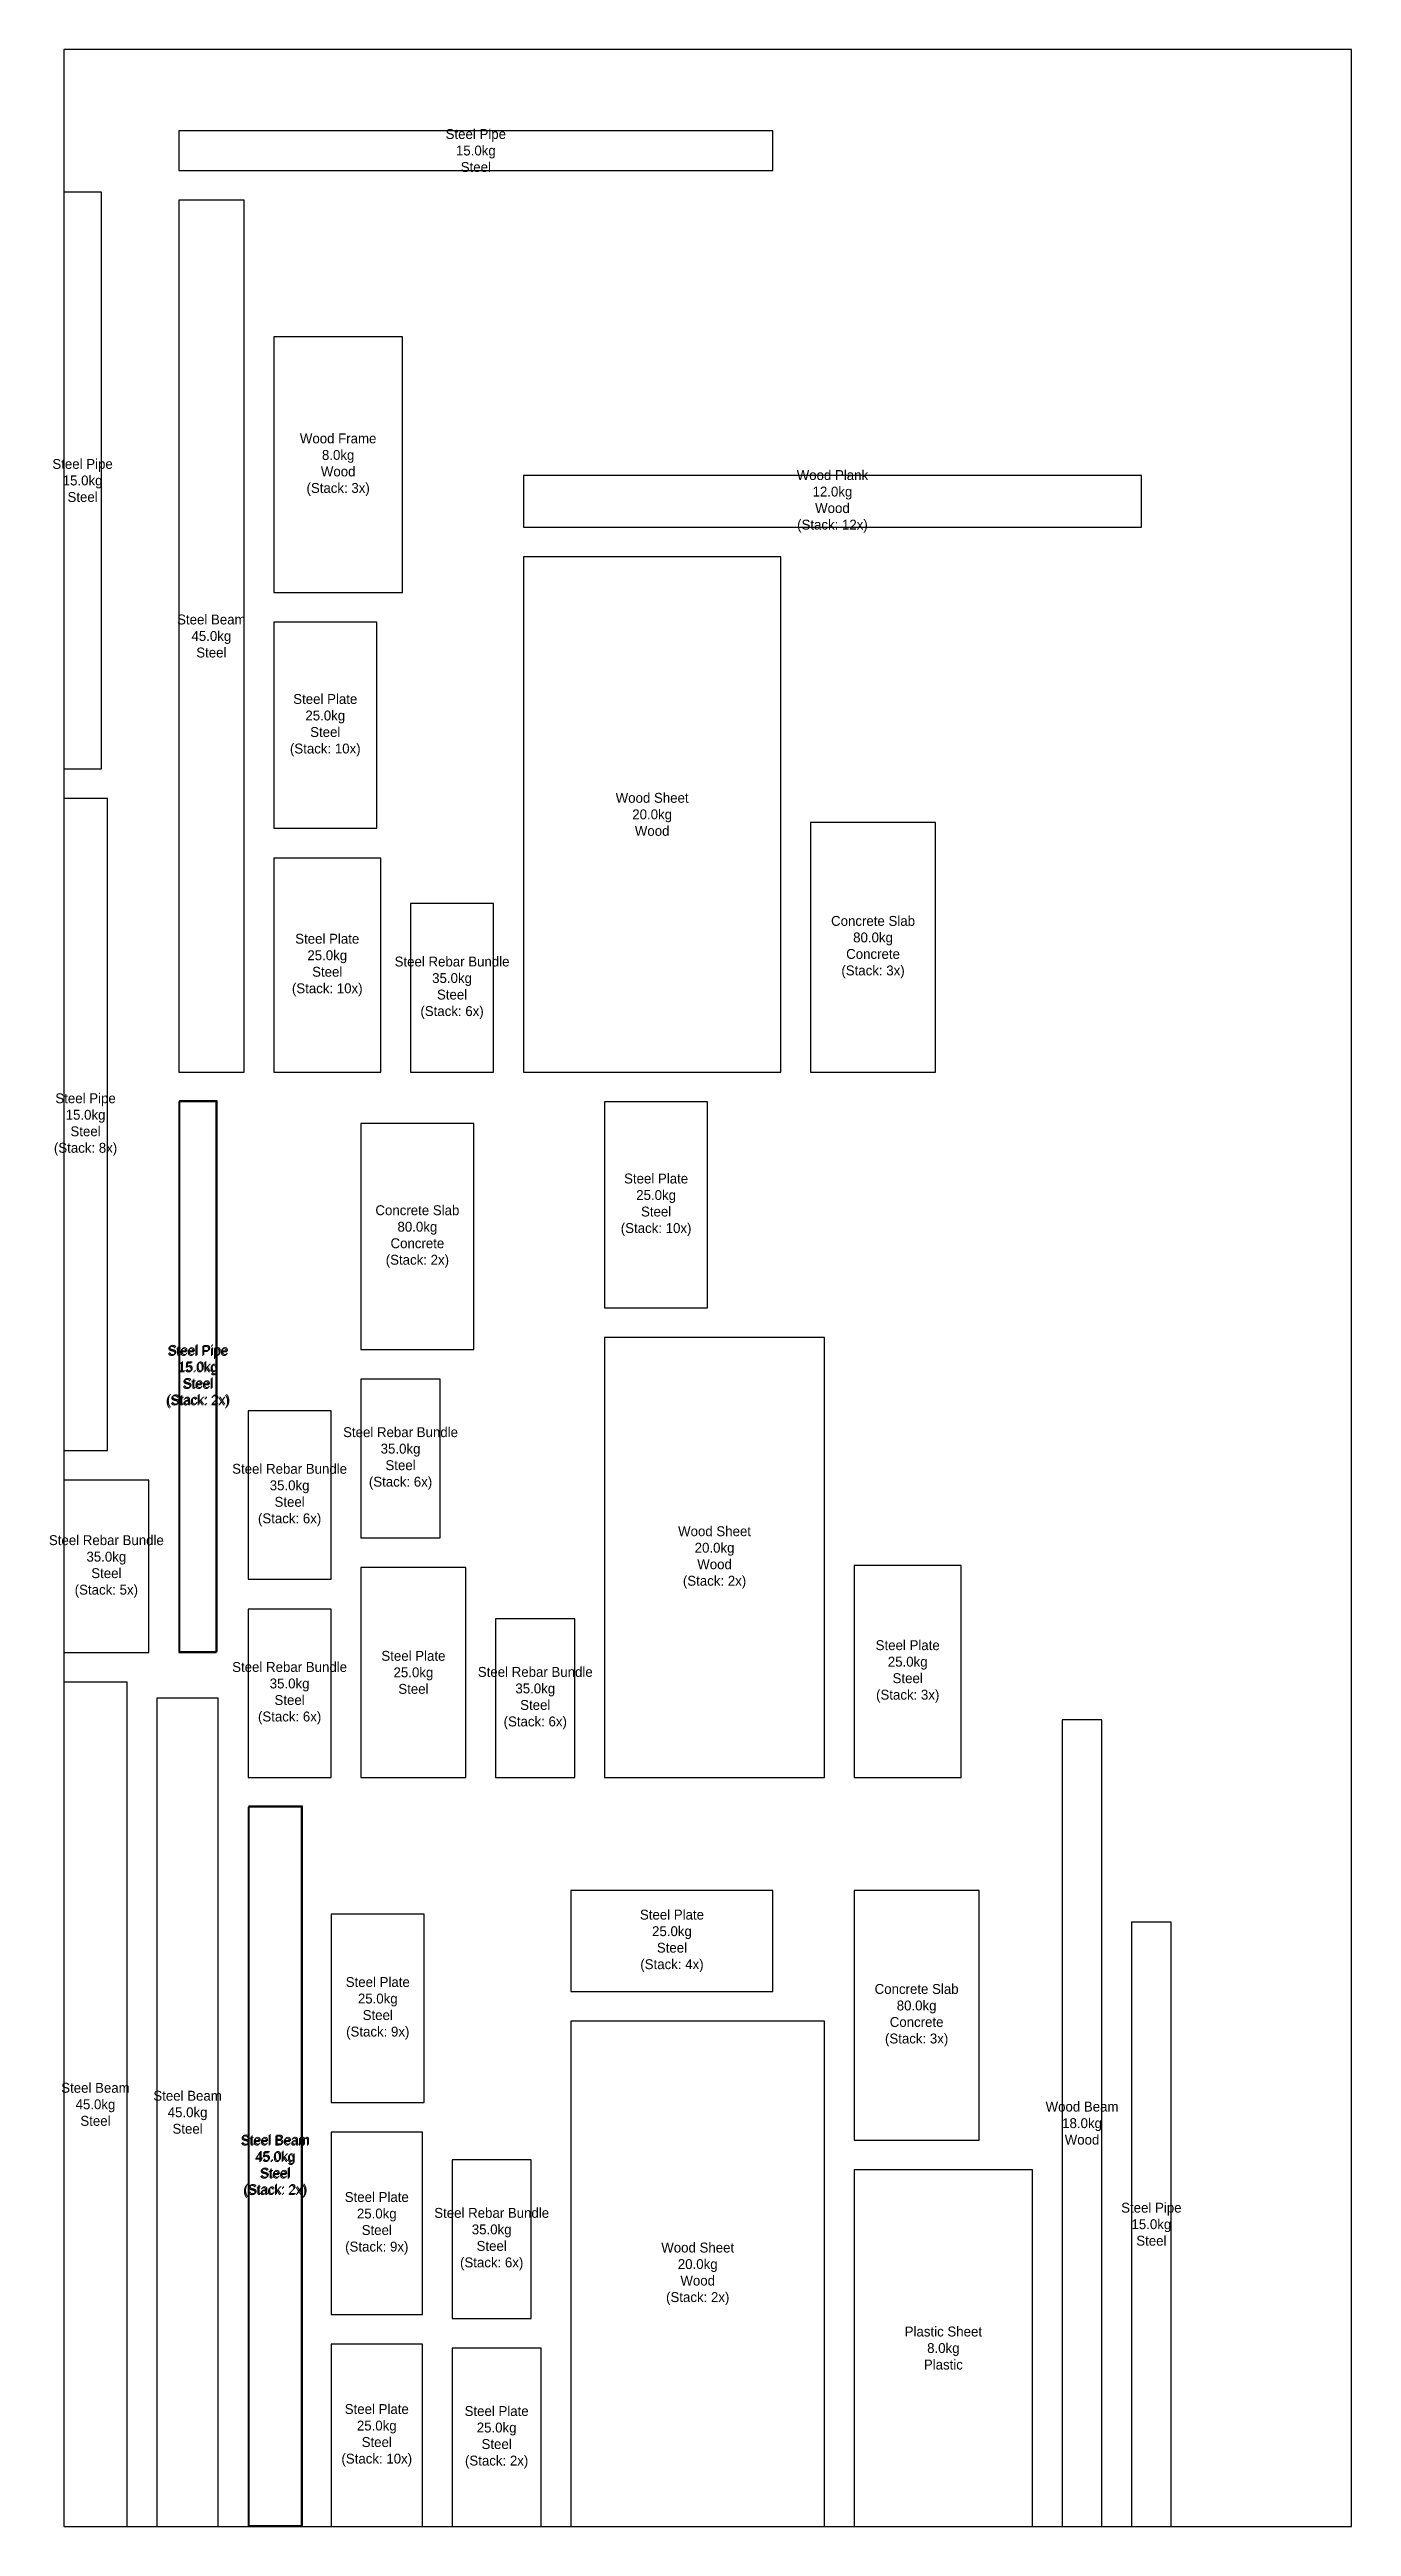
# Model space of a CAD drawing. Header units: metres. Extents: x -8 to 650, y 0 to 4050.
# Drawn here: x -7 to 650, y 2800 to 4050 of the extents above; entities that cross this region are included whole.
import ezdxf

# ---------------------------------------------------------------- set-up
doc = ezdxf.new("R2010")
doc.units = ezdxf.units.M

msp = doc.modelspace()

# ---------------------------------------------------------------- texts
at = {"char_height": 5, "attachment_point": 5}
for s, insert in [('Steel Pipe\\P15.0kg\\PSteel', (208, 3999)), ('Wood Frame\\P8.0kg\\PWood\\P(Stack: 3x)', (138.5, 3840.5)), ('Steel Pipe\\P15.0kg\\PSteel', (9.5, 3832.5)), ('Wood Plank\\P12.0kg\\PWood\\P(Stack: 12x)', (388, 3822)), ('Steel Beam\\P45.0kg\\PSteel', (74.5, 3754)), ('Steel Plate\\P25.0kg\\PSteel\\P(Stack: 10x)', (132, 3709)), ('Wood Sheet\\P20.0kg\\PWood', (297, 3664)), ('Concrete Slab\\P80.0kg\\PConcrete\\P(Stack: 3x)', (408.5, 3597)), ('Steel Plate\\P25.0kg\\PSteel\\P(Stack: 10x)', (133, 3588)), ('Steel Rebar Bundle\\P35.0kg\\PSteel\\P(Stack: 6x)', (196, 3576.5)), ('Steel Pipe\\P15.0kg\\PSteel\\P(Stack: 8x)', (11, 3507.5)), ('Steel Plate\\P25.0kg\\PSteel\\P(Stack: 10x)', (299, 3467)), ('Concrete Slab\\P80.0kg\\PConcrete\\P(Stack: 2x)', (178.5, 3451)), ('Steel Pipe\\P15.0kg\\PSteel\\P(Stack: 2x)', (67.5, 3380)), ('Steel Pipe\\P15.0kg\\PSteel\\P(Stack: 2x)', (68, 3380.5)), ('Steel Rebar Bundle\\P35.0kg\\PSteel\\P(Stack: 6x)', (170, 3339)), ('Steel Rebar Bundle\\P35.0kg\\PSteel\\P(Stack: 6x)', (114, 3320.5)), ('Steel Rebar Bundle\\P35.0kg\\PSteel\\P(Stack: 5x)', (21.5, 3284.5)), ('Wood Sheet\\P20.0kg\\PWood\\P(Stack: 2x)', (328.5, 3289)), ('Steel Plate\\P25.0kg\\PSteel', (176.5, 3231)), ('Steel Plate\\P25.0kg\\PSteel\\P(Stack: 3x)', (426, 3231.5)), ('Steel Rebar Bundle\\P35.0kg\\PSteel\\P(Stack: 6x)', (114, 3220.5)), ('Steel Rebar Bundle\\P35.0kg\\PSteel\\P(Stack: 6x)', (238, 3218)), ('Steel Plate\\P25.0kg\\PSteel\\P(Stack: 4x)', (307, 3095.5)), ('Steel Plate\\P25.0kg\\PSteel\\P(Stack: 9x)', (158.5, 3061.5)), ('Concrete Slab\\P80.0kg\\PConcrete\\P(Stack: 3x)', (430.5, 3058)), ('Steel Beam\\P45.0kg\\PSteel', (16, 3013)), ('Steel Beam\\P45.0kg\\PSteel', (62.5, 3009)), ('Wood Beam\\P18.0kg\\PWood', (514, 3003.5)), ('Steel Beam\\P45.0kg\\PSteel\\P(Stack: 2x)', (106.5, 2981.5)), ('Steel Beam\\P45.0kg\\PSteel\\P(Stack: 2x)', (107, 2982)), ('Steel Plate\\P25.0kg\\PSteel\\P(Stack: 9x)', (158, 2953)), ('Steel Pipe\\P15.0kg\\PSteel', (549, 2952.5)), ('Steel Rebar Bundle\\P35.0kg\\PSteel\\P(Stack: 6x)', (216, 2945)), ('Wood Sheet\\P20.0kg\\PWood\\P(Stack: 2x)', (320, 2927.5)), ('Plastic Sheet\\P8.0kg\\PPlastic', (444, 2890)), ('Steel Plate\\P25.0kg\\PSteel\\P(Stack: 10x)', (158, 2846)), ('Steel Plate\\P25.0kg\\PSteel\\P(Stack: 2x)', (218.5, 2845))]:
    msp.add_mtext(s, dxfattribs=dict(at, insert=insert))

# ---------------------------------------------------------------- linework, layer by layer
for points in [[(0, 2800), (650, 2800), (650, 4050), (0, 4050), (0, 2800)], [(58, 3989), (358, 3989), (358, 4009), (58, 4009), (58, 3989)], [(0, 3687), (19, 3687), (19, 3978), (0, 3978), (0, 3687)], [(58, 3534), (91, 3534), (91, 3974), (58, 3974), (58, 3534)], [(106, 3776), (171, 3776), (171, 3905), (106, 3905), (106, 3776)], [(232, 3809), (544, 3809), (544, 3835), (232, 3835), (232, 3809)], [(232, 3534), (362, 3534), (362, 3794), (232, 3794), (232, 3534)], [(106, 3657), (158, 3657), (158, 3761), (106, 3761), (106, 3657)], [(0, 3343), (22, 3343), (22, 3672), (0, 3672), (0, 3343)], [(377, 3534), (440, 3534), (440, 3660), (377, 3660), (377, 3534)], [(106, 3534), (160, 3534), (160, 3642), (106, 3642), (106, 3534)], [(175, 3534), (217, 3534), (217, 3619), (175, 3619), (175, 3534)], [(58, 3241), (77, 3241), (77, 3519), (58, 3519), (58, 3241)], [(58.5, 3241.5), (77.5, 3241.5), (77.5, 3519.5), (58.5, 3519.5), (58.5, 3241.5)], [(273, 3415), (325, 3415), (325, 3519), (273, 3519), (273, 3415)], [(150, 3394), (207, 3394), (207, 3508), (150, 3508), (150, 3394)], [(273, 3178), (384, 3178), (384, 3400), (273, 3400), (273, 3178)], [(150, 3299), (190, 3299), (190, 3379), (150, 3379), (150, 3299)], [(93, 3278), (135, 3278), (135, 3363), (93, 3363), (93, 3278)], [(0, 3241), (43, 3241), (43, 3328), (0, 3328), (0, 3241)], [(150, 3178), (203, 3178), (203, 3284), (150, 3284), (150, 3178)], [(399, 3178), (453, 3178), (453, 3285), (399, 3285), (399, 3178)], [(93, 3178), (135, 3178), (135, 3263), (93, 3263), (93, 3178)], [(218, 3178), (258, 3178), (258, 3258), (218, 3258), (218, 3178)], [(0, 2800), (32, 2800), (32, 3226), (0, 3226), (0, 2800)], [(47, 2800), (78, 2800), (78, 3218), (47, 3218), (47, 2800)], [(504, 2800), (524, 2800), (524, 3207), (504, 3207), (504, 2800)], [(93, 2800), (120, 2800), (120, 3163), (93, 3163), (93, 2800)], [(93.5, 2800.5), (120.5, 2800.5), (120.5, 3163.5), (93.5, 3163.5), (93.5, 2800.5)], [(256, 3070), (358, 3070), (358, 3121), (256, 3121), (256, 3070)], [(399, 2995), (462, 2995), (462, 3121), (399, 3121), (399, 2995)], [(135, 3014), (182, 3014), (182, 3109), (135, 3109), (135, 3014)], [(539, 2800), (559, 2800), (559, 3105), (539, 3105), (539, 2800)], [(256, 2800), (384, 2800), (384, 3055), (256, 3055), (256, 2800)], [(135, 2907), (181, 2907), (181, 2999), (135, 2999), (135, 2907)], [(196, 2905), (236, 2905), (236, 2985), (196, 2985), (196, 2905)], [(399, 2800), (489, 2800), (489, 2980), (399, 2980), (399, 2800)], [(135, 2800), (181, 2800), (181, 2892), (135, 2892), (135, 2800)], [(196, 2800), (241, 2800), (241, 2890), (196, 2890), (196, 2800)]]:
    msp.add_lwpolyline(points, close=True)

msp.set_redraw_order([(e.dxf.handle, doc.entitydb.next_handle()) for e in msp.query("TEXT MTEXT ATTDEF DIMENSION ARC_DIMENSION")])  # texts and dimensions are drawn at this point

doc.saveas('drawing.dxf')
